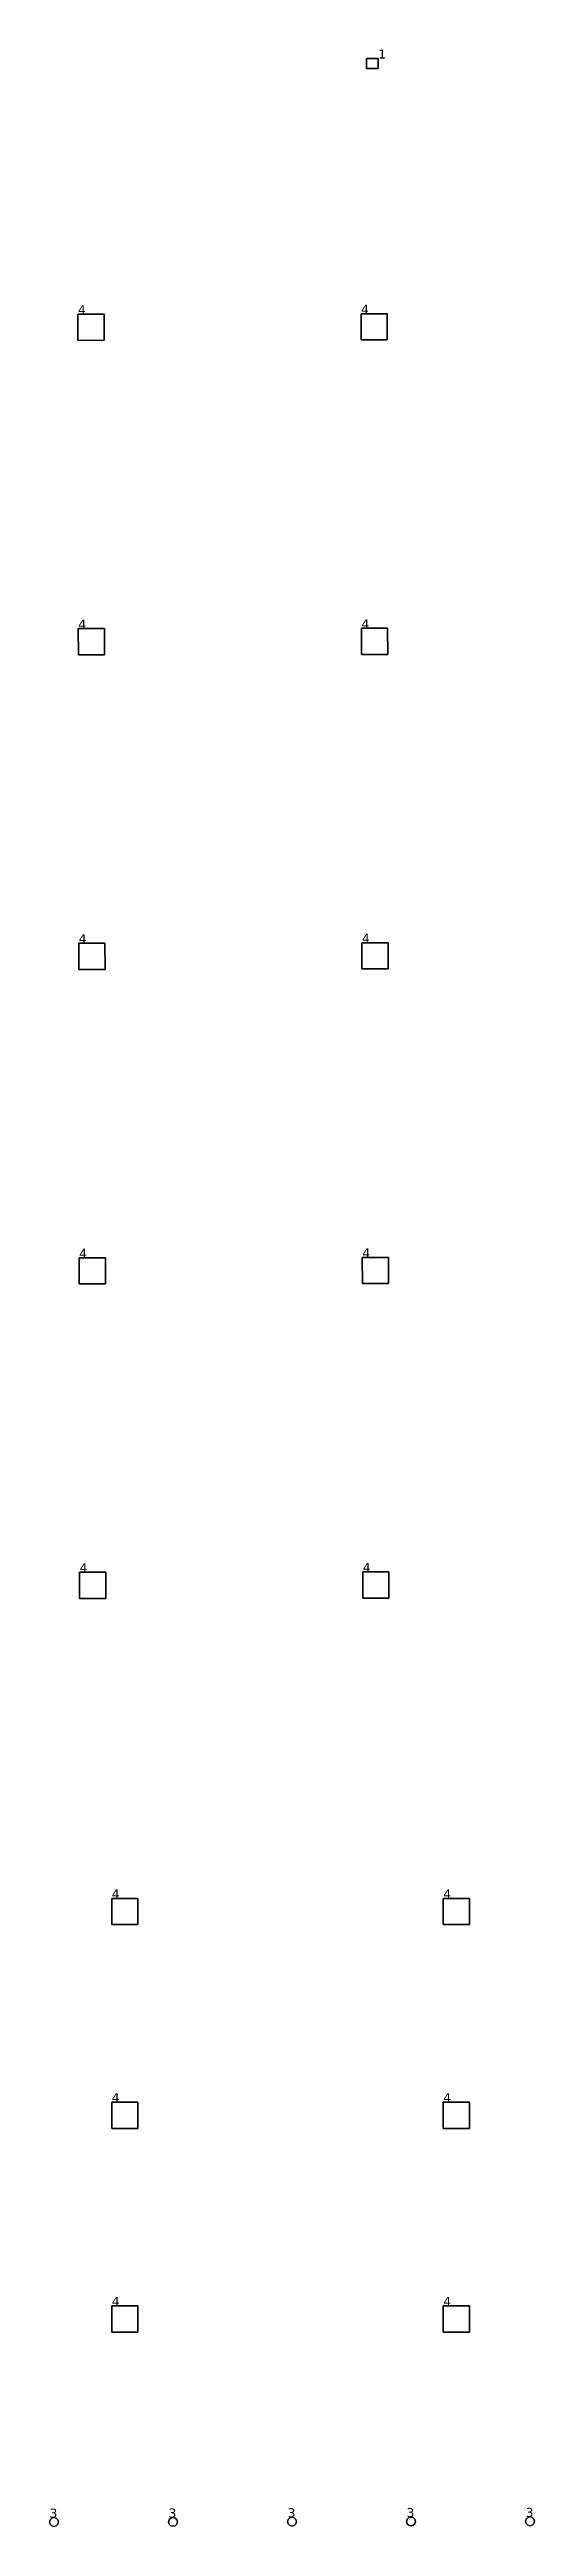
# Model space of a CAD drawing. Header units: inches. Extents: x -3 to 1235, y -1 to 963.
# Drawn here: x 58.46 to 68.18, y 65.91 to 115.54 of the extents above; entities that cross this region are included whole.
import ezdxf

# ---------------------------------------------------------------- set-up
doc = ezdxf.new("R2010")
doc.units = ezdxf.units.IN
doc.header["$MEASUREMENT"] = 0
doc.layers.add('DLX_TERR_LUM', color=7, linetype='Continuous', true_color=0x000000)
doc.layers.add('DLX_TERR_LUMKEY_IDX', color=7, linetype='Continuous', true_color=0x7f7f7f)
doc.styles.add('TableTextStyle', font='')
doc.styles.get('TableTextStyle').set_extended_font_data('VERDANA.TTF')

msp = doc.modelspace()

# ---------------------------------------------------------------- texts
at = {"layer": 'DLX_TERR_LUMKEY_IDX', "style": 'TableTextStyle'}
for s, p in [('1', (65.052, 115.363)), ('4', (59.031, 110.24)), ('4', (64.706, 110.248)), ('4', (59.039, 103.938)), ('4', (64.715, 103.945)), ('4', (59.048, 97.635)), ('4', (64.724, 97.643)), ('4', (59.056, 91.332)), ('4', (64.732, 91.34)), ('4', (59.065, 85.029)), ('4', (64.741, 85.037)), ('4', (59.708, 78.493)), ('4', (66.354, 78.493)), ('4', (59.708, 74.411)), ('4', (66.354, 74.411)), ('4', (59.708, 70.329)), ('4', (66.354, 70.329)), ('3', (58.462, 66.085)), ('3', (60.848, 66.089)), ('3', (63.234, 66.093)), ('3', (65.62, 66.097)), ('3', (68.006, 66.101))]:
    msp.add_text(s, height=0.18, dxfattribs=at).set_placement(p)

# ---------------------------------------------------------------- linework, layer by layer
at = {"layer": 'DLX_TERR_LUM'}
for points in [[(64.817, 115.362, 0), (65.052, 115.363, 0)], [(65.052, 115.363, 0), (64.817, 115.362, 0)], [(65.052, 115.363, 0), (64.817, 115.362, 0)], [(64.817, 115.362, 0), (65.052, 115.363, 0)], [(64.817, 115.162, 0), (64.817, 115.362, 0)], [(64.817, 115.362, 0), (64.817, 115.362, 0)], [(64.817, 115.362, 0), (64.817, 115.162, 0)], [(64.817, 115.362, 0), (64.817, 115.362, 0)], [(64.817, 115.362, 0), (64.817, 115.162, 0)], [(64.817, 115.162, 0), (64.817, 115.362, 0)], [(65.052, 115.163, 0), (64.817, 115.162, 0)], [(64.817, 115.162, 0), (65.052, 115.163, 0)], [(64.817, 115.162, 0), (65.052, 115.163, 0)], [(65.052, 115.163, 0), (64.817, 115.162, 0)], [(64.817, 115.162, 0), (64.817, 115.162, 0)], [(64.817, 115.162, 0), (64.817, 115.162, 0)], [(65.052, 115.363, 0), (65.052, 115.163, 0)], [(65.052, 115.163, 0), (65.052, 115.363, 0)], [(65.052, 115.363, 0), (65.052, 115.363, 0)], [(65.052, 115.363, 0), (65.052, 115.363, 0)], [(65.052, 115.163, 0), (65.052, 115.363, 0)], [(65.052, 115.363, 0), (65.052, 115.163, 0)], [(65.052, 115.163, 0), (65.052, 115.163, 0)], [(65.052, 115.163, 0), (65.052, 115.163, 0)], [(59.031, 110.24, 0), (59.556, 110.241, 0)], [(59.556, 110.241, 0), (59.031, 110.24, 0)], [(59.556, 110.241, 0), (59.031, 110.24, 0)], [(59.031, 110.24, 0), (59.556, 110.241, 0)], [(59.031, 109.715, 0), (59.031, 110.24, 0)], [(59.031, 110.24, 0), (59.031, 110.24, 0)], [(59.031, 110.24, 0), (59.031, 109.715, 0)], [(59.031, 110.24, 0), (59.031, 110.24, 0)], [(59.031, 110.24, 0), (59.031, 109.715, 0)], [(59.031, 109.715, 0), (59.031, 110.24, 0)], [(59.556, 110.241, 0), (59.556, 110.241, 0)], [(59.556, 110.241, 0), (59.556, 109.716, 0)], [(59.556, 109.716, 0), (59.556, 110.241, 0)], [(59.556, 110.241, 0), (59.556, 110.241, 0)], [(59.556, 109.716, 0), (59.556, 110.241, 0)], [(59.556, 110.241, 0), (59.556, 109.716, 0)], [(64.706, 110.248, 0), (65.231, 110.249, 0)], [(65.231, 110.249, 0), (64.706, 110.248, 0)], [(65.231, 110.249, 0), (64.706, 110.248, 0)], [(64.706, 110.248, 0), (65.231, 110.249, 0)], [(64.707, 109.723, 0), (64.706, 110.248, 0)], [(64.706, 110.248, 0), (64.706, 110.248, 0)], [(64.706, 110.248, 0), (64.707, 109.723, 0)], [(64.706, 110.248, 0), (64.706, 110.248, 0)], [(64.706, 110.248, 0), (64.707, 109.723, 0)], [(64.707, 109.723, 0), (64.706, 110.248, 0)], [(65.231, 110.249, 0), (65.231, 110.249, 0)], [(65.231, 110.249, 0), (65.232, 109.724, 0)], [(65.232, 109.724, 0), (65.231, 110.249, 0)], [(65.231, 110.249, 0), (65.231, 110.249, 0)], [(65.232, 109.724, 0), (65.231, 110.249, 0)], [(65.231, 110.249, 0), (65.232, 109.724, 0)], [(59.556, 109.716, 0), (59.031, 109.715, 0)], [(59.031, 109.715, 0), (59.556, 109.716, 0)], [(59.031, 109.715, 0), (59.556, 109.716, 0)], [(59.556, 109.716, 0), (59.031, 109.715, 0)], [(59.031, 109.715, 0), (59.031, 109.715, 0)], [(59.031, 109.715, 0), (59.031, 109.715, 0)], [(59.556, 109.716, 0), (59.556, 109.716, 0)], [(59.556, 109.716, 0), (59.556, 109.716, 0)], [(65.232, 109.724, 0), (64.707, 109.723, 0)], [(64.707, 109.723, 0), (65.232, 109.724, 0)], [(64.707, 109.723, 0), (65.232, 109.724, 0)], [(65.232, 109.724, 0), (64.707, 109.723, 0)], [(64.707, 109.723, 0), (64.707, 109.723, 0)], [(64.707, 109.723, 0), (64.707, 109.723, 0)], [(65.232, 109.724, 0), (65.232, 109.724, 0)], [(65.232, 109.724, 0), (65.232, 109.724, 0)], [(59.04, 103.413, 0), (59.039, 103.938, 0)], [(59.039, 103.938, 0), (59.039, 103.938, 0)], [(59.039, 103.938, 0), (59.04, 103.413, 0)], [(59.039, 103.938, 0), (59.564, 103.938, 0)], [(59.564, 103.938, 0), (59.039, 103.938, 0)], [(59.039, 103.938, 0), (59.039, 103.938, 0)], [(59.564, 103.938, 0), (59.039, 103.938, 0)], [(59.039, 103.938, 0), (59.04, 103.413, 0)], [(59.04, 103.413, 0), (59.039, 103.938, 0)], [(59.039, 103.938, 0), (59.564, 103.938, 0)], [(59.564, 103.938, 0), (59.564, 103.938, 0)], [(59.564, 103.938, 0), (59.565, 103.413, 0)], [(59.565, 103.413, 0), (59.564, 103.938, 0)], [(59.564, 103.938, 0), (59.564, 103.938, 0)], [(59.565, 103.413, 0), (59.564, 103.938, 0)], [(59.564, 103.938, 0), (59.565, 103.413, 0)], [(64.715, 103.945, 0), (65.24, 103.946, 0)], [(65.24, 103.946, 0), (64.715, 103.945, 0)], [(65.24, 103.946, 0), (64.715, 103.945, 0)], [(64.715, 103.945, 0), (65.24, 103.946, 0)], [(64.716, 103.42, 0), (64.715, 103.945, 0)], [(64.715, 103.945, 0), (64.715, 103.945, 0)], [(64.715, 103.945, 0), (64.716, 103.42, 0)], [(64.715, 103.945, 0), (64.715, 103.945, 0)], [(64.715, 103.945, 0), (64.716, 103.42, 0)], [(64.716, 103.42, 0), (64.715, 103.945, 0)], [(65.24, 103.946, 0), (65.24, 103.946, 0)], [(65.24, 103.946, 0), (65.241, 103.421, 0)], [(65.241, 103.421, 0), (65.24, 103.946, 0)], [(65.24, 103.946, 0), (65.24, 103.946, 0)], [(65.241, 103.421, 0), (65.24, 103.946, 0)], [(65.24, 103.946, 0), (65.241, 103.421, 0)], [(59.565, 103.413, 0), (59.04, 103.413, 0)], [(59.04, 103.413, 0), (59.04, 103.413, 0)], [(59.04, 103.413, 0), (59.565, 103.413, 0)], [(59.04, 103.413, 0), (59.04, 103.413, 0)], [(59.04, 103.413, 0), (59.565, 103.413, 0)], [(59.565, 103.413, 0), (59.04, 103.413, 0)], [(59.565, 103.413, 0), (59.565, 103.413, 0)], [(59.565, 103.413, 0), (59.565, 103.413, 0)], [(65.241, 103.421, 0), (64.716, 103.42, 0)], [(64.716, 103.42, 0), (65.241, 103.421, 0)], [(64.716, 103.42, 0), (65.241, 103.421, 0)], [(65.241, 103.421, 0), (64.716, 103.42, 0)], [(64.716, 103.42, 0), (64.716, 103.42, 0)], [(64.716, 103.42, 0), (64.716, 103.42, 0)], [(65.241, 103.421, 0), (65.241, 103.421, 0)], [(65.241, 103.421, 0), (65.241, 103.421, 0)], [(59.048, 97.635, 0), (59.573, 97.636, 0)], [(59.573, 97.636, 0), (59.048, 97.635, 0)], [(59.573, 97.636, 0), (59.048, 97.635, 0)], [(59.048, 97.635, 0), (59.573, 97.636, 0)], [(59.049, 97.11, 0), (59.048, 97.635, 0)], [(59.048, 97.635, 0), (59.048, 97.635, 0)], [(59.048, 97.635, 0), (59.049, 97.11, 0)], [(59.048, 97.635, 0), (59.048, 97.635, 0)], [(59.048, 97.635, 0), (59.049, 97.11, 0)], [(59.049, 97.11, 0), (59.048, 97.635, 0)], [(59.573, 97.636, 0), (59.573, 97.636, 0)], [(59.573, 97.636, 0), (59.574, 97.111, 0)], [(59.574, 97.111, 0), (59.573, 97.636, 0)], [(59.573, 97.636, 0), (59.573, 97.636, 0)], [(59.574, 97.111, 0), (59.573, 97.636, 0)], [(59.573, 97.636, 0), (59.574, 97.111, 0)], [(64.724, 97.118, 0), (64.724, 97.643, 0)], [(64.724, 97.643, 0), (64.724, 97.643, 0)], [(64.724, 97.643, 0), (64.724, 97.118, 0)], [(64.724, 97.643, 0), (65.249, 97.643, 0)], [(65.249, 97.643, 0), (64.724, 97.643, 0)], [(64.724, 97.643, 0), (64.724, 97.643, 0)], [(65.249, 97.643, 0), (64.724, 97.643, 0)], [(64.724, 97.643, 0), (64.724, 97.118, 0)], [(64.724, 97.118, 0), (64.724, 97.643, 0)], [(64.724, 97.643, 0), (65.249, 97.643, 0)], [(65.249, 97.643, 0), (65.249, 97.643, 0)], [(65.249, 97.643, 0), (65.249, 97.118, 0)], [(65.249, 97.118, 0), (65.249, 97.643, 0)], [(65.249, 97.643, 0), (65.249, 97.643, 0)], [(65.249, 97.118, 0), (65.249, 97.643, 0)], [(65.249, 97.643, 0), (65.249, 97.118, 0)], [(59.574, 97.111, 0), (59.049, 97.11, 0)], [(59.049, 97.11, 0), (59.574, 97.111, 0)], [(59.049, 97.11, 0), (59.574, 97.111, 0)], [(59.574, 97.111, 0), (59.049, 97.11, 0)], [(59.049, 97.11, 0), (59.049, 97.11, 0)], [(59.049, 97.11, 0), (59.049, 97.11, 0)], [(59.574, 97.111, 0), (59.574, 97.111, 0)], [(59.574, 97.111, 0), (59.574, 97.111, 0)], [(65.249, 97.118, 0), (64.724, 97.118, 0)], [(64.724, 97.118, 0), (64.724, 97.118, 0)], [(64.724, 97.118, 0), (65.249, 97.118, 0)], [(64.724, 97.118, 0), (64.724, 97.118, 0)], [(64.724, 97.118, 0), (65.249, 97.118, 0)], [(65.249, 97.118, 0), (64.724, 97.118, 0)], [(65.249, 97.118, 0), (65.249, 97.118, 0)], [(65.249, 97.118, 0), (65.249, 97.118, 0)], [(59.056, 91.332, 0), (59.581, 91.333, 0)], [(59.581, 91.333, 0), (59.056, 91.332, 0)], [(59.581, 91.333, 0), (59.056, 91.332, 0)], [(59.056, 91.332, 0), (59.581, 91.333, 0)], [(59.057, 90.807, 0), (59.056, 91.332, 0)], [(59.056, 91.332, 0), (59.056, 91.332, 0)], [(59.056, 91.332, 0), (59.057, 90.807, 0)], [(59.056, 91.332, 0), (59.056, 91.332, 0)], [(59.056, 91.332, 0), (59.057, 90.807, 0)], [(59.057, 90.807, 0), (59.056, 91.332, 0)], [(59.581, 91.333, 0), (59.581, 91.333, 0)], [(59.581, 91.333, 0), (59.582, 90.808, 0)], [(59.582, 90.808, 0), (59.581, 91.333, 0)], [(59.581, 91.333, 0), (59.581, 91.333, 0)], [(59.582, 90.808, 0), (59.581, 91.333, 0)], [(59.581, 91.333, 0), (59.582, 90.808, 0)], [(64.733, 90.815, 0), (64.732, 91.34, 0)], [(64.732, 91.34, 0), (64.732, 91.34, 0)], [(64.732, 91.34, 0), (64.733, 90.815, 0)], [(64.732, 91.34, 0), (65.257, 91.34, 0)], [(65.257, 91.34, 0), (64.732, 91.34, 0)], [(64.732, 91.34, 0), (64.732, 91.34, 0)], [(65.257, 91.34, 0), (64.732, 91.34, 0)], [(64.732, 91.34, 0), (64.733, 90.815, 0)], [(64.733, 90.815, 0), (64.732, 91.34, 0)], [(64.732, 91.34, 0), (65.257, 91.34, 0)], [(65.257, 91.34, 0), (65.257, 91.34, 0)], [(65.257, 91.34, 0), (65.258, 90.815, 0)], [(65.258, 90.815, 0), (65.257, 91.34, 0)], [(65.257, 91.34, 0), (65.257, 91.34, 0)], [(65.258, 90.815, 0), (65.257, 91.34, 0)], [(65.257, 91.34, 0), (65.258, 90.815, 0)], [(59.582, 90.808, 0), (59.057, 90.807, 0)], [(59.057, 90.807, 0), (59.582, 90.808, 0)], [(59.057, 90.807, 0), (59.582, 90.808, 0)], [(59.582, 90.808, 0), (59.057, 90.807, 0)], [(59.057, 90.807, 0), (59.057, 90.807, 0)], [(59.057, 90.807, 0), (59.057, 90.807, 0)], [(59.582, 90.808, 0), (59.582, 90.808, 0)], [(59.582, 90.808, 0), (59.582, 90.808, 0)], [(65.258, 90.815, 0), (64.733, 90.815, 0)], [(64.733, 90.815, 0), (64.733, 90.815, 0)], [(64.733, 90.815, 0), (65.258, 90.815, 0)], [(64.733, 90.815, 0), (64.733, 90.815, 0)], [(64.733, 90.815, 0), (65.258, 90.815, 0)], [(65.258, 90.815, 0), (64.733, 90.815, 0)], [(65.258, 90.815, 0), (65.258, 90.815, 0)], [(65.258, 90.815, 0), (65.258, 90.815, 0)], [(59.065, 85.029, 0), (59.59, 85.03, 0)], [(59.59, 85.03, 0), (59.065, 85.029, 0)], [(59.59, 85.03, 0), (59.065, 85.029, 0)], [(59.065, 85.029, 0), (59.59, 85.03, 0)], [(59.066, 84.504, 0), (59.065, 85.029, 0)], [(59.065, 85.029, 0), (59.065, 85.029, 0)], [(59.065, 85.029, 0), (59.066, 84.504, 0)], [(59.065, 85.029, 0), (59.065, 85.029, 0)], [(59.065, 85.029, 0), (59.066, 84.504, 0)], [(59.066, 84.504, 0), (59.065, 85.029, 0)], [(59.59, 85.03, 0), (59.59, 85.03, 0)], [(59.59, 85.03, 0), (59.591, 84.505, 0)], [(59.591, 84.505, 0), (59.59, 85.03, 0)], [(59.59, 85.03, 0), (59.59, 85.03, 0)], [(59.591, 84.505, 0), (59.59, 85.03, 0)], [(59.59, 85.03, 0), (59.591, 84.505, 0)], [(64.741, 85.037, 0), (65.266, 85.038, 0)], [(65.266, 85.038, 0), (64.741, 85.037, 0)], [(65.266, 85.038, 0), (64.741, 85.037, 0)], [(64.741, 85.037, 0), (65.266, 85.038, 0)], [(64.741, 84.512, 0), (64.741, 85.037, 0)], [(64.741, 85.037, 0), (64.741, 85.037, 0)], [(64.741, 85.037, 0), (64.741, 84.512, 0)], [(64.741, 85.037, 0), (64.741, 85.037, 0)], [(64.741, 85.037, 0), (64.741, 84.512, 0)], [(64.741, 84.512, 0), (64.741, 85.037, 0)], [(65.266, 85.038, 0), (65.266, 85.038, 0)], [(65.266, 85.038, 0), (65.266, 84.513, 0)], [(65.266, 84.513, 0), (65.266, 85.038, 0)], [(65.266, 85.038, 0), (65.266, 85.038, 0)], [(65.266, 84.513, 0), (65.266, 85.038, 0)], [(65.266, 85.038, 0), (65.266, 84.513, 0)], [(59.591, 84.505, 0), (59.066, 84.504, 0)], [(59.066, 84.504, 0), (59.591, 84.505, 0)], [(59.066, 84.504, 0), (59.591, 84.505, 0)], [(59.591, 84.505, 0), (59.066, 84.504, 0)], [(59.066, 84.504, 0), (59.066, 84.504, 0)], [(59.066, 84.504, 0), (59.066, 84.504, 0)], [(59.591, 84.505, 0), (59.591, 84.505, 0)], [(59.591, 84.505, 0), (59.591, 84.505, 0)], [(65.266, 84.513, 0), (64.741, 84.512, 0)], [(64.741, 84.512, 0), (65.266, 84.513, 0)], [(64.741, 84.512, 0), (65.266, 84.513, 0)], [(65.266, 84.513, 0), (64.741, 84.512, 0)], [(64.741, 84.512, 0), (64.741, 84.512, 0)], [(64.741, 84.512, 0), (64.741, 84.512, 0)], [(65.266, 84.513, 0), (65.266, 84.513, 0)], [(65.266, 84.513, 0), (65.266, 84.513, 0)], [(59.708, 77.968, 0), (59.708, 78.493, 0)], [(59.708, 78.493, 0), (59.708, 78.493, 0)], [(59.708, 78.493, 0), (59.708, 77.968, 0)], [(59.708, 78.493, 0), (60.233, 78.493, 0)], [(60.233, 78.493, 0), (59.708, 78.493, 0)], [(59.708, 78.493, 0), (59.708, 78.493, 0)], [(60.233, 78.493, 0), (59.708, 78.493, 0)], [(59.708, 78.493, 0), (59.708, 77.968, 0)], [(59.708, 77.968, 0), (59.708, 78.493, 0)], [(59.708, 78.493, 0), (60.233, 78.493, 0)], [(60.233, 78.493, 0), (60.233, 78.493, 0)], [(60.233, 78.493, 0), (60.233, 77.968, 0)], [(60.233, 77.968, 0), (60.233, 78.493, 0)], [(60.233, 78.493, 0), (60.233, 78.493, 0)], [(60.233, 77.968, 0), (60.233, 78.493, 0)], [(60.233, 78.493, 0), (60.233, 77.968, 0)], [(66.354, 77.968, 0), (66.354, 78.493, 0)], [(66.354, 78.493, 0), (66.354, 78.493, 0)], [(66.354, 78.493, 0), (66.354, 77.968, 0)], [(66.354, 78.493, 0), (66.879, 78.493, 0)], [(66.879, 78.493, 0), (66.354, 78.493, 0)], [(66.354, 78.493, 0), (66.354, 78.493, 0)], [(66.879, 78.493, 0), (66.354, 78.493, 0)], [(66.354, 78.493, 0), (66.354, 77.968, 0)], [(66.354, 77.968, 0), (66.354, 78.493, 0)], [(66.354, 78.493, 0), (66.879, 78.493, 0)], [(66.879, 78.493, 0), (66.879, 78.493, 0)], [(66.879, 78.493, 0), (66.879, 77.968, 0)], [(66.879, 77.968, 0), (66.879, 78.493, 0)], [(66.879, 78.493, 0), (66.879, 78.493, 0)], [(66.879, 77.968, 0), (66.879, 78.493, 0)], [(66.879, 78.493, 0), (66.879, 77.968, 0)], [(60.233, 77.968, 0), (59.708, 77.968, 0)], [(59.708, 77.968, 0), (59.708, 77.968, 0)], [(59.708, 77.968, 0), (60.233, 77.968, 0)], [(59.708, 77.968, 0), (59.708, 77.968, 0)], [(59.708, 77.968, 0), (60.233, 77.968, 0)], [(60.233, 77.968, 0), (59.708, 77.968, 0)], [(60.233, 77.968, 0), (60.233, 77.968, 0)], [(60.233, 77.968, 0), (60.233, 77.968, 0)], [(66.879, 77.968, 0), (66.354, 77.968, 0)], [(66.354, 77.968, 0), (66.354, 77.968, 0)], [(66.354, 77.968, 0), (66.879, 77.968, 0)], [(66.354, 77.968, 0), (66.354, 77.968, 0)], [(66.354, 77.968, 0), (66.879, 77.968, 0)], [(66.879, 77.968, 0), (66.354, 77.968, 0)], [(66.879, 77.968, 0), (66.879, 77.968, 0)], [(66.879, 77.968, 0), (66.879, 77.968, 0)], [(59.708, 73.886, 0), (59.708, 74.411, 0)], [(59.708, 74.411, 0), (59.708, 74.411, 0)], [(59.708, 74.411, 0), (59.708, 73.886, 0)], [(59.708, 74.411, 0), (60.233, 74.411, 0)], [(60.233, 74.411, 0), (59.708, 74.411, 0)], [(59.708, 74.411, 0), (59.708, 74.411, 0)], [(60.233, 74.411, 0), (59.708, 74.411, 0)], [(59.708, 74.411, 0), (59.708, 73.886, 0)], [(59.708, 73.886, 0), (59.708, 74.411, 0)], [(59.708, 74.411, 0), (60.233, 74.411, 0)], [(60.233, 74.411, 0), (60.233, 74.411, 0)], [(60.233, 74.411, 0), (60.233, 73.886, 0)], [(60.233, 73.886, 0), (60.233, 74.411, 0)], [(60.233, 74.411, 0), (60.233, 74.411, 0)], [(60.233, 73.886, 0), (60.233, 74.411, 0)], [(60.233, 74.411, 0), (60.233, 73.886, 0)], [(66.354, 73.886, 0), (66.354, 74.411, 0)], [(66.354, 74.411, 0), (66.354, 74.411, 0)], [(66.354, 74.411, 0), (66.354, 73.886, 0)], [(66.354, 74.411, 0), (66.879, 74.411, 0)], [(66.879, 74.411, 0), (66.354, 74.411, 0)], [(66.354, 74.411, 0), (66.354, 74.411, 0)], [(66.879, 74.411, 0), (66.354, 74.411, 0)], [(66.354, 74.411, 0), (66.354, 73.886, 0)], [(66.354, 73.886, 0), (66.354, 74.411, 0)], [(66.354, 74.411, 0), (66.879, 74.411, 0)], [(66.879, 74.411, 0), (66.879, 74.411, 0)], [(66.879, 74.411, 0), (66.879, 73.886, 0)], [(66.879, 73.886, 0), (66.879, 74.411, 0)], [(66.879, 74.411, 0), (66.879, 74.411, 0)], [(66.879, 73.886, 0), (66.879, 74.411, 0)], [(66.879, 74.411, 0), (66.879, 73.886, 0)], [(60.233, 73.886, 0), (59.708, 73.886, 0)], [(59.708, 73.886, 0), (59.708, 73.886, 0)], [(59.708, 73.886, 0), (60.233, 73.886, 0)], [(59.708, 73.886, 0), (59.708, 73.886, 0)], [(59.708, 73.886, 0), (60.233, 73.886, 0)], [(60.233, 73.886, 0), (59.708, 73.886, 0)], [(60.233, 73.886, 0), (60.233, 73.886, 0)], [(60.233, 73.886, 0), (60.233, 73.886, 0)], [(66.879, 73.886, 0), (66.354, 73.886, 0)], [(66.354, 73.886, 0), (66.354, 73.886, 0)], [(66.354, 73.886, 0), (66.879, 73.886, 0)], [(66.354, 73.886, 0), (66.354, 73.886, 0)], [(66.354, 73.886, 0), (66.879, 73.886, 0)], [(66.879, 73.886, 0), (66.354, 73.886, 0)], [(66.879, 73.886, 0), (66.879, 73.886, 0)], [(66.879, 73.886, 0), (66.879, 73.886, 0)], [(59.708, 69.804, 0), (59.708, 70.329, 0)], [(59.708, 70.329, 0), (59.708, 70.329, 0)], [(59.708, 70.329, 0), (59.708, 69.804, 0)], [(59.708, 70.329, 0), (60.233, 70.329, 0)], [(60.233, 70.329, 0), (59.708, 70.329, 0)], [(59.708, 70.329, 0), (59.708, 70.329, 0)], [(60.233, 70.329, 0), (59.708, 70.329, 0)], [(59.708, 70.329, 0), (59.708, 69.804, 0)], [(59.708, 69.804, 0), (59.708, 70.329, 0)], [(59.708, 70.329, 0), (60.233, 70.329, 0)], [(60.233, 70.329, 0), (60.233, 70.329, 0)], [(60.233, 70.329, 0), (60.233, 69.804, 0)], [(60.233, 69.804, 0), (60.233, 70.329, 0)], [(60.233, 70.329, 0), (60.233, 70.329, 0)], [(60.233, 69.804, 0), (60.233, 70.329, 0)], [(60.233, 70.329, 0), (60.233, 69.804, 0)], [(66.354, 69.804, 0), (66.354, 70.329, 0)], [(66.354, 70.329, 0), (66.354, 70.329, 0)], [(66.354, 70.329, 0), (66.354, 69.804, 0)], [(66.354, 70.329, 0), (66.879, 70.329, 0)], [(66.879, 70.329, 0), (66.354, 70.329, 0)], [(66.354, 70.329, 0), (66.354, 70.329, 0)], [(66.879, 70.329, 0), (66.354, 70.329, 0)], [(66.354, 70.329, 0), (66.354, 69.804, 0)], [(66.354, 69.804, 0), (66.354, 70.329, 0)], [(66.354, 70.329, 0), (66.879, 70.329, 0)], [(66.879, 70.329, 0), (66.879, 70.329, 0)], [(66.879, 70.329, 0), (66.879, 69.804, 0)], [(66.879, 69.804, 0), (66.879, 70.329, 0)], [(66.879, 70.329, 0), (66.879, 70.329, 0)], [(66.879, 69.804, 0), (66.879, 70.329, 0)], [(66.879, 70.329, 0), (66.879, 69.804, 0)], [(60.233, 69.804, 0), (59.708, 69.804, 0)], [(59.708, 69.804, 0), (59.708, 69.804, 0)], [(59.708, 69.804, 0), (60.233, 69.804, 0)], [(59.708, 69.804, 0), (59.708, 69.804, 0)], [(59.708, 69.804, 0), (60.233, 69.804, 0)], [(60.233, 69.804, 0), (59.708, 69.804, 0)], [(60.233, 69.804, 0), (60.233, 69.804, 0)], [(60.233, 69.804, 0), (60.233, 69.804, 0)], [(66.879, 69.804, 0), (66.354, 69.804, 0)], [(66.354, 69.804, 0), (66.354, 69.804, 0)], [(66.354, 69.804, 0), (66.879, 69.804, 0)], [(66.354, 69.804, 0), (66.354, 69.804, 0)], [(66.354, 69.804, 0), (66.879, 69.804, 0)], [(66.879, 69.804, 0), (66.354, 69.804, 0)], [(66.879, 69.804, 0), (66.879, 69.804, 0)], [(66.879, 69.804, 0), (66.879, 69.804, 0)], [(58.462, 65.997, 0), (58.474, 66.041, 0)], [(58.474, 66.041, 0), (58.462, 65.997, 0)], [(58.474, 66.041, 0), (58.462, 65.997, 0)], [(58.462, 65.997, 0), (58.474, 66.041, 0)], [(58.474, 66.041, 0), (58.506, 66.074, 0)], [(58.506, 66.074, 0), (58.474, 66.041, 0)], [(58.506, 66.074, 0), (58.474, 66.041, 0)], [(58.474, 66.041, 0), (58.506, 66.074, 0)], [(58.474, 66.041, 0), (58.474, 66.041, 0)], [(58.474, 66.041, 0), (58.474, 66.041, 0)], [(58.506, 66.074, 0), (58.55, 66.085, 0)], [(58.55, 66.085, 0), (58.506, 66.074, 0)], [(58.55, 66.085, 0), (58.506, 66.074, 0)], [(58.506, 66.074, 0), (58.55, 66.085, 0)], [(58.506, 66.074, 0), (58.506, 66.074, 0)], [(58.506, 66.074, 0), (58.506, 66.074, 0)], [(58.55, 66.085, 0), (58.55, 66.085, 0)], [(58.55, 66.085, 0), (58.594, 66.074, 0)], [(58.594, 66.074, 0), (58.55, 66.085, 0)], [(58.55, 66.085, 0), (58.55, 66.085, 0)], [(58.594, 66.074, 0), (58.55, 66.085, 0)], [(58.55, 66.085, 0), (58.594, 66.074, 0)], [(58.594, 66.074, 0), (58.594, 66.074, 0)], [(58.594, 66.074, 0), (58.627, 66.041, 0)], [(58.627, 66.041, 0), (58.594, 66.074, 0)], [(58.594, 66.074, 0), (58.594, 66.074, 0)], [(58.627, 66.041, 0), (58.594, 66.074, 0)], [(58.594, 66.074, 0), (58.627, 66.041, 0)], [(58.627, 66.041, 0), (58.627, 66.041, 0)], [(58.627, 66.041, 0), (58.639, 65.997, 0)], [(58.639, 65.997, 0), (58.627, 66.041, 0)], [(58.627, 66.041, 0), (58.627, 66.041, 0)], [(58.639, 65.997, 0), (58.627, 66.041, 0)], [(58.627, 66.041, 0), (58.639, 65.997, 0)], [(60.848, 66.001, 0), (60.86, 66.045, 0)], [(60.86, 66.045, 0), (60.848, 66.001, 0)], [(60.86, 66.045, 0), (60.848, 66.001, 0)], [(60.848, 66.001, 0), (60.86, 66.045, 0)], [(60.86, 66.045, 0), (60.892, 66.077, 0)], [(60.892, 66.077, 0), (60.86, 66.045, 0)], [(60.892, 66.077, 0), (60.86, 66.045, 0)], [(60.86, 66.045, 0), (60.892, 66.077, 0)], [(60.86, 66.045, 0), (60.86, 66.045, 0)], [(60.86, 66.045, 0), (60.86, 66.045, 0)], [(60.892, 66.077, 0), (60.936, 66.089, 0)], [(60.936, 66.089, 0), (60.892, 66.077, 0)], [(60.936, 66.089, 0), (60.892, 66.077, 0)], [(60.892, 66.077, 0), (60.936, 66.089, 0)], [(60.892, 66.077, 0), (60.892, 66.077, 0)], [(60.892, 66.077, 0), (60.892, 66.077, 0)], [(60.936, 66.089, 0), (60.936, 66.089, 0)], [(60.936, 66.089, 0), (60.98, 66.078, 0)], [(60.98, 66.078, 0), (60.936, 66.089, 0)], [(60.936, 66.089, 0), (60.936, 66.089, 0)], [(60.98, 66.078, 0), (60.936, 66.089, 0)], [(60.936, 66.089, 0), (60.98, 66.078, 0)], [(60.98, 66.078, 0), (60.98, 66.078, 0)], [(60.98, 66.078, 0), (61.013, 66.045, 0)], [(61.013, 66.045, 0), (60.98, 66.078, 0)], [(60.98, 66.078, 0), (60.98, 66.078, 0)], [(61.013, 66.045, 0), (60.98, 66.078, 0)], [(60.98, 66.078, 0), (61.013, 66.045, 0)], [(61.013, 66.045, 0), (61.013, 66.045, 0)], [(61.013, 66.045, 0), (61.025, 66.001, 0)], [(61.025, 66.001, 0), (61.013, 66.045, 0)], [(61.013, 66.045, 0), (61.013, 66.045, 0)], [(61.025, 66.001, 0), (61.013, 66.045, 0)], [(61.013, 66.045, 0), (61.025, 66.001, 0)], [(63.234, 66.005, 0), (63.246, 66.049, 0)], [(63.246, 66.049, 0), (63.234, 66.005, 0)], [(63.246, 66.049, 0), (63.234, 66.005, 0)], [(63.234, 66.005, 0), (63.246, 66.049, 0)], [(63.246, 66.049, 0), (63.278, 66.081, 0)], [(63.278, 66.081, 0), (63.246, 66.049, 0)], [(63.278, 66.081, 0), (63.246, 66.049, 0)], [(63.246, 66.049, 0), (63.278, 66.081, 0)], [(63.246, 66.049, 0), (63.246, 66.049, 0)], [(63.246, 66.049, 0), (63.246, 66.049, 0)], [(63.278, 66.081, 0), (63.322, 66.093, 0)], [(63.322, 66.093, 0), (63.278, 66.081, 0)], [(63.322, 66.093, 0), (63.278, 66.081, 0)], [(63.278, 66.081, 0), (63.322, 66.093, 0)], [(63.278, 66.081, 0), (63.278, 66.081, 0)], [(63.278, 66.081, 0), (63.278, 66.081, 0)], [(63.322, 66.093, 0), (63.322, 66.093, 0)], [(63.322, 66.093, 0), (63.367, 66.081, 0)], [(63.367, 66.081, 0), (63.322, 66.093, 0)], [(63.322, 66.093, 0), (63.322, 66.093, 0)], [(63.367, 66.081, 0), (63.322, 66.093, 0)], [(63.322, 66.093, 0), (63.367, 66.081, 0)], [(63.367, 66.081, 0), (63.367, 66.081, 0)], [(63.367, 66.081, 0), (63.399, 66.049, 0)], [(63.399, 66.049, 0), (63.367, 66.081, 0)], [(63.367, 66.081, 0), (63.367, 66.081, 0)], [(63.399, 66.049, 0), (63.367, 66.081, 0)], [(63.367, 66.081, 0), (63.399, 66.049, 0)], [(63.399, 66.049, 0), (63.399, 66.049, 0)], [(63.399, 66.049, 0), (63.411, 66.005, 0)], [(63.411, 66.005, 0), (63.399, 66.049, 0)], [(63.399, 66.049, 0), (63.399, 66.049, 0)], [(63.411, 66.005, 0), (63.399, 66.049, 0)], [(63.399, 66.049, 0), (63.411, 66.005, 0)], [(65.62, 66.008, 0), (65.632, 66.053, 0)], [(65.632, 66.053, 0), (65.62, 66.008, 0)], [(65.632, 66.053, 0), (65.62, 66.008, 0)], [(65.62, 66.008, 0), (65.632, 66.053, 0)], [(65.632, 66.053, 0), (65.664, 66.085, 0)], [(65.664, 66.085, 0), (65.632, 66.053, 0)], [(65.664, 66.085, 0), (65.632, 66.053, 0)], [(65.632, 66.053, 0), (65.664, 66.085, 0)], [(65.632, 66.053, 0), (65.632, 66.053, 0)], [(65.632, 66.053, 0), (65.632, 66.053, 0)], [(65.664, 66.085, 0), (65.708, 66.097, 0)], [(65.708, 66.097, 0), (65.664, 66.085, 0)], [(65.708, 66.097, 0), (65.664, 66.085, 0)], [(65.664, 66.085, 0), (65.708, 66.097, 0)], [(65.664, 66.085, 0), (65.664, 66.085, 0)], [(65.664, 66.085, 0), (65.664, 66.085, 0)], [(65.708, 66.097, 0), (65.708, 66.097, 0)], [(65.708, 66.097, 0), (65.753, 66.085, 0)], [(65.753, 66.085, 0), (65.708, 66.097, 0)], [(65.708, 66.097, 0), (65.708, 66.097, 0)], [(65.753, 66.085, 0), (65.708, 66.097, 0)], [(65.708, 66.097, 0), (65.753, 66.085, 0)], [(65.753, 66.085, 0), (65.753, 66.085, 0)], [(65.753, 66.085, 0), (65.785, 66.053, 0)], [(65.785, 66.053, 0), (65.753, 66.085, 0)], [(65.753, 66.085, 0), (65.753, 66.085, 0)], [(65.785, 66.053, 0), (65.753, 66.085, 0)], [(65.753, 66.085, 0), (65.785, 66.053, 0)], [(65.785, 66.053, 0), (65.785, 66.053, 0)], [(65.785, 66.053, 0), (65.797, 66.009, 0)], [(65.797, 66.009, 0), (65.785, 66.053, 0)], [(65.785, 66.053, 0), (65.785, 66.053, 0)], [(65.797, 66.009, 0), (65.785, 66.053, 0)], [(65.785, 66.053, 0), (65.797, 66.009, 0)], [(68.006, 66.012, 0), (68.018, 66.056, 0)], [(68.018, 66.056, 0), (68.006, 66.012, 0)], [(68.018, 66.056, 0), (68.006, 66.012, 0)], [(68.006, 66.012, 0), (68.018, 66.056, 0)], [(68.018, 66.056, 0), (68.05, 66.089, 0)], [(68.05, 66.089, 0), (68.018, 66.056, 0)], [(68.05, 66.089, 0), (68.018, 66.056, 0)], [(68.018, 66.056, 0), (68.05, 66.089, 0)], [(68.018, 66.056, 0), (68.018, 66.056, 0)], [(68.018, 66.056, 0), (68.018, 66.056, 0)], [(68.05, 66.089, 0), (68.095, 66.101, 0)], [(68.095, 66.101, 0), (68.05, 66.089, 0)], [(68.095, 66.101, 0), (68.05, 66.089, 0)], [(68.05, 66.089, 0), (68.095, 66.101, 0)], [(68.05, 66.089, 0), (68.05, 66.089, 0)], [(68.05, 66.089, 0), (68.05, 66.089, 0)], [(68.095, 66.101, 0), (68.095, 66.101, 0)], [(68.095, 66.101, 0), (68.139, 66.089, 0)], [(68.139, 66.089, 0), (68.095, 66.101, 0)], [(68.095, 66.101, 0), (68.095, 66.101, 0)], [(68.139, 66.089, 0), (68.095, 66.101, 0)], [(68.095, 66.101, 0), (68.139, 66.089, 0)], [(68.139, 66.089, 0), (68.139, 66.089, 0)], [(68.139, 66.089, 0), (68.171, 66.057, 0)], [(68.171, 66.057, 0), (68.139, 66.089, 0)], [(68.139, 66.089, 0), (68.139, 66.089, 0)], [(68.171, 66.057, 0), (68.139, 66.089, 0)], [(68.139, 66.089, 0), (68.171, 66.057, 0)], [(68.171, 66.057, 0), (68.171, 66.057, 0)], [(68.171, 66.057, 0), (68.183, 66.013, 0)], [(68.183, 66.013, 0), (68.171, 66.057, 0)], [(68.171, 66.057, 0), (68.171, 66.057, 0)], [(68.183, 66.013, 0), (68.171, 66.057, 0)], [(68.171, 66.057, 0), (68.183, 66.013, 0)], [(58.474, 65.953, 0), (58.462, 65.997, 0)], [(58.462, 65.997, 0), (58.462, 65.997, 0)], [(58.462, 65.997, 0), (58.474, 65.953, 0)], [(58.462, 65.997, 0), (58.462, 65.997, 0)], [(58.462, 65.997, 0), (58.474, 65.953, 0)], [(58.474, 65.953, 0), (58.462, 65.997, 0)], [(58.474, 65.953, 0), (58.474, 65.953, 0)], [(58.506, 65.92, 0), (58.474, 65.953, 0)], [(58.474, 65.953, 0), (58.474, 65.953, 0)], [(58.474, 65.953, 0), (58.506, 65.92, 0)], [(58.474, 65.953, 0), (58.506, 65.92, 0)], [(58.506, 65.92, 0), (58.474, 65.953, 0)], [(58.55, 65.909, 0), (58.506, 65.92, 0)], [(58.506, 65.92, 0), (58.506, 65.92, 0)], [(58.506, 65.92, 0), (58.55, 65.909, 0)], [(58.506, 65.92, 0), (58.506, 65.92, 0)], [(58.506, 65.92, 0), (58.55, 65.909, 0)], [(58.55, 65.909, 0), (58.506, 65.92, 0)], [(58.594, 65.921, 0), (58.55, 65.909, 0)], [(58.55, 65.909, 0), (58.594, 65.921, 0)], [(58.55, 65.909, 0), (58.594, 65.921, 0)], [(58.594, 65.921, 0), (58.55, 65.909, 0)], [(58.55, 65.909, 0), (58.55, 65.909, 0)], [(58.55, 65.909, 0), (58.55, 65.909, 0)], [(58.627, 65.953, 0), (58.594, 65.921, 0)], [(58.594, 65.921, 0), (58.627, 65.953, 0)], [(58.594, 65.921, 0), (58.627, 65.953, 0)], [(58.627, 65.953, 0), (58.594, 65.921, 0)], [(58.594, 65.921, 0), (58.594, 65.921, 0)], [(58.594, 65.921, 0), (58.594, 65.921, 0)], [(58.639, 65.997, 0), (58.627, 65.953, 0)], [(58.627, 65.953, 0), (58.639, 65.997, 0)], [(58.627, 65.953, 0), (58.639, 65.997, 0)], [(58.639, 65.997, 0), (58.627, 65.953, 0)], [(58.627, 65.953, 0), (58.627, 65.953, 0)], [(58.627, 65.953, 0), (58.627, 65.953, 0)], [(58.639, 65.997, 0), (58.639, 65.997, 0)], [(58.639, 65.997, 0), (58.639, 65.997, 0)], [(60.86, 65.957, 0), (60.848, 66.001, 0)], [(60.848, 66.001, 0), (60.848, 66.001, 0)], [(60.848, 66.001, 0), (60.86, 65.957, 0)], [(60.848, 66.001, 0), (60.848, 66.001, 0)], [(60.848, 66.001, 0), (60.86, 65.957, 0)], [(60.86, 65.957, 0), (60.848, 66.001, 0)], [(60.86, 65.957, 0), (60.86, 65.957, 0)], [(60.892, 65.924, 0), (60.86, 65.957, 0)], [(60.86, 65.957, 0), (60.86, 65.957, 0)], [(60.86, 65.957, 0), (60.892, 65.924, 0)], [(60.86, 65.957, 0), (60.892, 65.924, 0)], [(60.892, 65.924, 0), (60.86, 65.957, 0)], [(60.936, 65.913, 0), (60.892, 65.924, 0)], [(60.892, 65.924, 0), (60.892, 65.924, 0)], [(60.892, 65.924, 0), (60.936, 65.913, 0)], [(60.892, 65.924, 0), (60.892, 65.924, 0)], [(60.892, 65.924, 0), (60.936, 65.913, 0)], [(60.936, 65.913, 0), (60.892, 65.924, 0)], [(60.981, 65.924, 0), (60.936, 65.913, 0)], [(60.936, 65.913, 0), (60.981, 65.924, 0)], [(60.936, 65.913, 0), (60.981, 65.924, 0)], [(60.981, 65.924, 0), (60.936, 65.913, 0)], [(60.936, 65.913, 0), (60.936, 65.913, 0)], [(60.936, 65.913, 0), (60.936, 65.913, 0)], [(61.013, 65.957, 0), (60.981, 65.924, 0)], [(60.981, 65.924, 0), (61.013, 65.957, 0)], [(60.981, 65.924, 0), (61.013, 65.957, 0)], [(61.013, 65.957, 0), (60.981, 65.924, 0)], [(60.981, 65.924, 0), (60.981, 65.924, 0)], [(60.981, 65.924, 0), (60.981, 65.924, 0)], [(61.025, 66.001, 0), (61.013, 65.957, 0)], [(61.013, 65.957, 0), (61.025, 66.001, 0)], [(61.013, 65.957, 0), (61.025, 66.001, 0)], [(61.025, 66.001, 0), (61.013, 65.957, 0)], [(61.013, 65.957, 0), (61.013, 65.957, 0)], [(61.013, 65.957, 0), (61.013, 65.957, 0)], [(61.025, 66.001, 0), (61.025, 66.001, 0)], [(61.025, 66.001, 0), (61.025, 66.001, 0)], [(63.246, 65.96, 0), (63.234, 66.005, 0)], [(63.234, 66.005, 0), (63.234, 66.005, 0)], [(63.234, 66.005, 0), (63.246, 65.96, 0)], [(63.234, 66.005, 0), (63.234, 66.005, 0)], [(63.234, 66.005, 0), (63.246, 65.96, 0)], [(63.246, 65.96, 0), (63.234, 66.005, 0)], [(63.246, 65.96, 0), (63.246, 65.96, 0)], [(63.278, 65.928, 0), (63.246, 65.96, 0)], [(63.246, 65.96, 0), (63.246, 65.96, 0)], [(63.246, 65.96, 0), (63.278, 65.928, 0)], [(63.246, 65.96, 0), (63.278, 65.928, 0)], [(63.278, 65.928, 0), (63.246, 65.96, 0)], [(63.323, 65.916, 0), (63.278, 65.928, 0)], [(63.278, 65.928, 0), (63.278, 65.928, 0)], [(63.278, 65.928, 0), (63.323, 65.916, 0)], [(63.278, 65.928, 0), (63.278, 65.928, 0)], [(63.278, 65.928, 0), (63.323, 65.916, 0)], [(63.323, 65.916, 0), (63.278, 65.928, 0)], [(63.367, 65.928, 0), (63.323, 65.916, 0)], [(63.323, 65.916, 0), (63.367, 65.928, 0)], [(63.323, 65.916, 0), (63.367, 65.928, 0)], [(63.367, 65.928, 0), (63.323, 65.916, 0)], [(63.323, 65.916, 0), (63.323, 65.916, 0)], [(63.323, 65.916, 0), (63.323, 65.916, 0)], [(63.399, 65.961, 0), (63.367, 65.928, 0)], [(63.367, 65.928, 0), (63.399, 65.961, 0)], [(63.367, 65.928, 0), (63.399, 65.961, 0)], [(63.399, 65.961, 0), (63.367, 65.928, 0)], [(63.367, 65.928, 0), (63.367, 65.928, 0)], [(63.367, 65.928, 0), (63.367, 65.928, 0)], [(63.411, 66.005, 0), (63.399, 65.961, 0)], [(63.399, 65.961, 0), (63.411, 66.005, 0)], [(63.399, 65.961, 0), (63.411, 66.005, 0)], [(63.411, 66.005, 0), (63.399, 65.961, 0)], [(63.399, 65.961, 0), (63.399, 65.961, 0)], [(63.399, 65.961, 0), (63.399, 65.961, 0)], [(63.411, 66.005, 0), (63.411, 66.005, 0)], [(63.411, 66.005, 0), (63.411, 66.005, 0)], [(65.632, 65.964, 0), (65.62, 66.008, 0)], [(65.62, 66.008, 0), (65.62, 66.008, 0)], [(65.62, 66.008, 0), (65.632, 65.964, 0)], [(65.62, 66.008, 0), (65.62, 66.008, 0)], [(65.62, 66.008, 0), (65.632, 65.964, 0)], [(65.632, 65.964, 0), (65.62, 66.008, 0)], [(65.632, 65.964, 0), (65.632, 65.964, 0)], [(65.664, 65.932, 0), (65.632, 65.964, 0)], [(65.632, 65.964, 0), (65.632, 65.964, 0)], [(65.632, 65.964, 0), (65.664, 65.932, 0)], [(65.632, 65.964, 0), (65.664, 65.932, 0)], [(65.664, 65.932, 0), (65.632, 65.964, 0)], [(65.709, 65.92, 0), (65.664, 65.932, 0)], [(65.664, 65.932, 0), (65.664, 65.932, 0)], [(65.664, 65.932, 0), (65.709, 65.92, 0)], [(65.664, 65.932, 0), (65.664, 65.932, 0)], [(65.664, 65.932, 0), (65.709, 65.92, 0)], [(65.709, 65.92, 0), (65.664, 65.932, 0)], [(65.753, 65.932, 0), (65.709, 65.92, 0)], [(65.709, 65.92, 0), (65.753, 65.932, 0)], [(65.709, 65.92, 0), (65.753, 65.932, 0)], [(65.753, 65.932, 0), (65.709, 65.92, 0)], [(65.709, 65.92, 0), (65.709, 65.92, 0)], [(65.709, 65.92, 0), (65.709, 65.92, 0)], [(65.785, 65.964, 0), (65.753, 65.932, 0)], [(65.753, 65.932, 0), (65.785, 65.964, 0)], [(65.753, 65.932, 0), (65.785, 65.964, 0)], [(65.785, 65.964, 0), (65.753, 65.932, 0)], [(65.753, 65.932, 0), (65.753, 65.932, 0)], [(65.753, 65.932, 0), (65.753, 65.932, 0)], [(65.797, 66.009, 0), (65.785, 65.964, 0)], [(65.785, 65.964, 0), (65.797, 66.009, 0)], [(65.785, 65.964, 0), (65.797, 66.009, 0)], [(65.797, 66.009, 0), (65.785, 65.964, 0)], [(65.785, 65.964, 0), (65.785, 65.964, 0)], [(65.785, 65.964, 0), (65.785, 65.964, 0)], [(65.797, 66.009, 0), (65.797, 66.009, 0)], [(65.797, 66.009, 0), (65.797, 66.009, 0)], [(68.018, 65.968, 0), (68.006, 66.012, 0)], [(68.006, 66.012, 0), (68.006, 66.012, 0)], [(68.006, 66.012, 0), (68.018, 65.968, 0)], [(68.006, 66.012, 0), (68.006, 66.012, 0)], [(68.006, 66.012, 0), (68.018, 65.968, 0)], [(68.018, 65.968, 0), (68.006, 66.012, 0)], [(68.018, 65.968, 0), (68.018, 65.968, 0)], [(68.051, 65.936, 0), (68.018, 65.968, 0)], [(68.018, 65.968, 0), (68.018, 65.968, 0)], [(68.018, 65.968, 0), (68.051, 65.936, 0)], [(68.018, 65.968, 0), (68.051, 65.936, 0)], [(68.051, 65.936, 0), (68.018, 65.968, 0)], [(68.095, 65.924, 0), (68.051, 65.936, 0)], [(68.051, 65.936, 0), (68.051, 65.936, 0)], [(68.051, 65.936, 0), (68.095, 65.924, 0)], [(68.051, 65.936, 0), (68.051, 65.936, 0)], [(68.051, 65.936, 0), (68.095, 65.924, 0)], [(68.095, 65.924, 0), (68.051, 65.936, 0)], [(68.139, 65.936, 0), (68.095, 65.924, 0)], [(68.095, 65.924, 0), (68.139, 65.936, 0)], [(68.095, 65.924, 0), (68.139, 65.936, 0)], [(68.139, 65.936, 0), (68.095, 65.924, 0)], [(68.095, 65.924, 0), (68.095, 65.924, 0)], [(68.095, 65.924, 0), (68.095, 65.924, 0)], [(68.171, 65.968, 0), (68.139, 65.936, 0)], [(68.139, 65.936, 0), (68.171, 65.968, 0)], [(68.139, 65.936, 0), (68.171, 65.968, 0)], [(68.171, 65.968, 0), (68.139, 65.936, 0)], [(68.139, 65.936, 0), (68.139, 65.936, 0)], [(68.139, 65.936, 0), (68.139, 65.936, 0)], [(68.183, 66.013, 0), (68.171, 65.968, 0)], [(68.171, 65.968, 0), (68.183, 66.013, 0)], [(68.171, 65.968, 0), (68.183, 66.013, 0)], [(68.183, 66.013, 0), (68.171, 65.968, 0)], [(68.171, 65.968, 0), (68.171, 65.968, 0)], [(68.171, 65.968, 0), (68.171, 65.968, 0)], [(68.183, 66.013, 0), (68.183, 66.013, 0)], [(68.183, 66.013, 0), (68.183, 66.013, 0)]]:
    msp.add_polyline3d(points, dxfattribs=at)

msp.set_redraw_order([(e.dxf.handle, doc.entitydb.next_handle()) for e in msp.query("TEXT MTEXT ATTDEF DIMENSION ARC_DIMENSION")])  # texts and dimensions are drawn at this point

doc.saveas('drawing.dxf')
